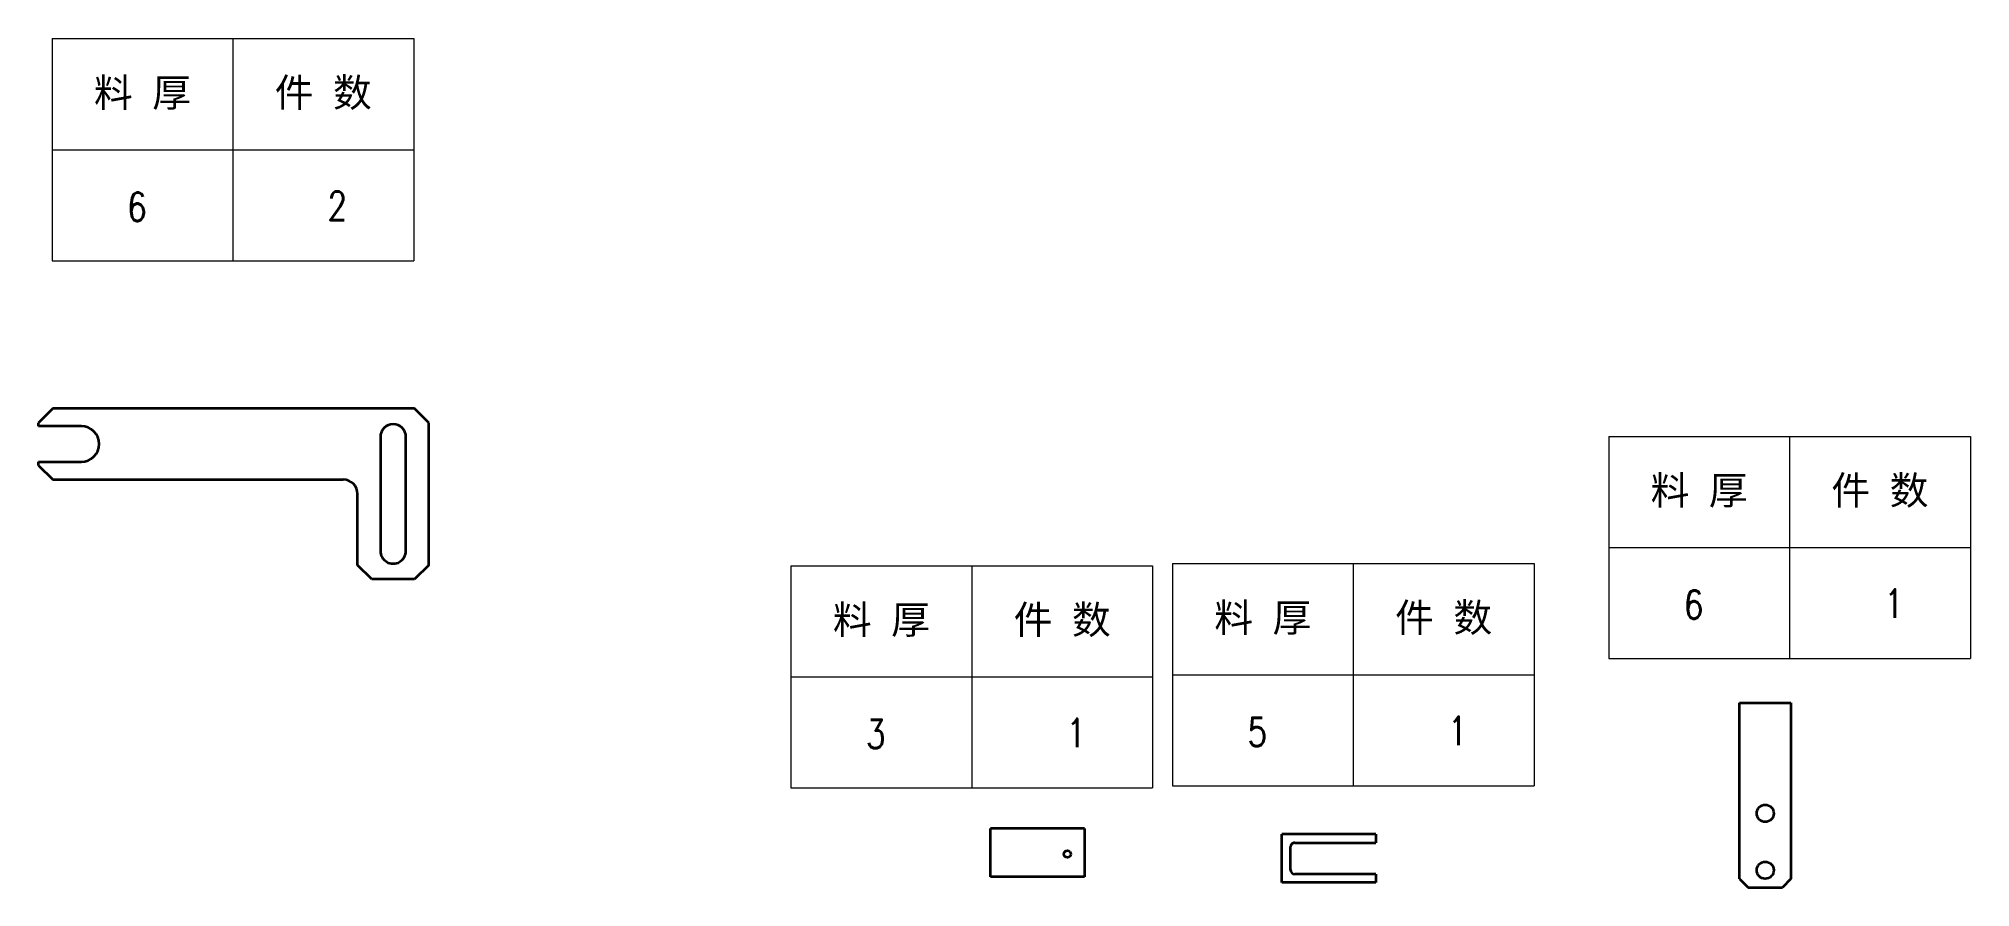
# Model space of a CAD drawing. Header units: millimetres. Extents: x -51192 to 104182, y -50696 to 36518.
# Drawn here: x -50240 to -49562, y 35898 to 36196 of the extents above; entities that cross this region are included whole.
import ezdxf
from ezdxf.enums import TextEntityAlignment as Align

# ---------------------------------------------------------------- set-up
doc = ezdxf.new("R2010")
doc.units = ezdxf.units.MM
doc.header["$LTSCALE"] = 0.5
doc.layers.add('标注线', color=3, linetype='Continuous', lineweight=18)
doc.layers.add('粗实线', color=7, linetype='Continuous', lineweight=35)
doc.styles.add('DIM', font='romans.shx', dxfattribs={"width": 0.8, "bigfont": 'bigfont.shx'})
doc.styles.get("Standard").update_dxf_attribs({"font": 'simplex.shx'})

# ---------------------------------------------------------------- blocks, each defined once
blk = doc.blocks.new('*T142')
at = {"color": 0, "linetype": 'ByBlock', "lineweight": -2, "transparency": 16777216}
for p, q in [((0, 0), (127, 0)), ((0, 0), (0, -78)), ((63.5, 0), (63.5, -78)), ((127, 0), (127, -78)), ((0, -39), (127, -39)), ((0, -78), (127, -78))]:
    blk.add_line(p, q, dxfattribs=at)
at = {"color": 0, "transparency": 16777216, "char_height": 10, "width": 60.5, "attachment_point": 5}
for s, insert in [('{\\fSimSun|b0|i0|c134|p2;料 厚}', (31.75, -19.5)), ('{\\fSimSun|b0|i0|c134|p2;件 数}', (95.25, -19.5))]:
    blk.add_mtext(s, dxfattribs=dict(at, insert=insert))
blk = doc.blocks.new('拆图参数')
blk.add_blockref('*T142', (-63.5, 78))
at = {"style": 'DIM', "width": 0.8}
blk.add_attdef('6', text='', height=10, dxfattribs=at).set_placement((-37.13, 18.91), align=Align.MIDDLE_LEFT)
blk.add_attdef('1', text='', height=10, dxfattribs=at).set_placement((36.65, 19.27), align=Align.MIDDLE_CENTER)

msp = doc.modelspace()

# ---------------------------------------------------------------- linework, layer by layer
at = {"lineweight": 35, "ltscale": 0.176777}
for p, q in [((-50235.231, 36065.943), (-50240.231, 36060.943)), ((-50103.231, 36060.943), (-50108.231, 36065.943)), ((-50240.231, 36045.943), (-50235.231, 36040.943)), ((-50123.231, 36005.943), (-50128.231, 36010.943)), ((-50103.231, 36010.943), (-50108.231, 36005.943))]:
    msp.add_line(p, q, dxfattribs=at)
at = {"lineweight": 35}
for p, q in [((-50108.231, 36065.943), (-50235.231, 36065.943)), ((-50120.231, 36055.943), (-50120.231, 36015.943)), ((-50111.231, 36015.943), (-50111.231, 36055.943)), ((-50103.231, 36010.943), (-50103.231, 36060.943)), ((-50235.231, 36040.943), (-50133.231, 36040.943)), ((-50128.231, 36010.943), (-50128.231, 36035.943))]:
    msp.add_line(p, q, dxfattribs=at)
at = {"lineweight": 35, "ltscale": 0.03125}
for p, q in [((-50240.231, 36059.693), (-50240.231, 36060.943)), ((-50240.231, 36045.943), (-50240.231, 36047.193))]:
    msp.add_line(p, q, dxfattribs=at)
at = {"lineweight": 35, "ltscale": 0.375}
for p, q in [((-50225.231, 36059.693), (-50240.231, 36059.693)), ((-50240.231, 36047.193), (-50225.231, 36047.193)), ((-50108.231, 36005.943), (-50123.231, 36005.943))]:
    msp.add_line(p, q, dxfattribs=at)
at = {"lineweight": 35}
for centre, radius, start, end in [((-50225.231, 36053.443), 6.25, 269.999984, 89.999982), ((-50115.731, 36055.943), 4.5, 359.999982, 179.999978), ((-50133.231, 36035.943), 5, 359.999982, 90), ((-50115.731, 36015.943), 4.5, 179.999978, 359.999982)]:
    msp.add_arc(centre, radius, start, end, dxfattribs=at)
at = {"layer": '粗实线', "lineweight": 35}
for p, q in [((-49642.898, 35900.75), (-49642.898, 35962.59)), ((-49624.898, 35962.59), (-49624.898, 35900.75)), ((-49872.962, 35918.443), (-49905.962, 35918.443))]:
    msp.add_line(p, q, dxfattribs=at)
at = {"layer": '粗实线', "lineweight": 35, "ltscale": 0.3}
for p, q in [((-49642.898, 35962.59), (-49624.898, 35962.59)), ((-49639.898, 35897.75), (-49627.898, 35897.75))]:
    msp.add_line(p, q, dxfattribs=at)
at = {"layer": '粗实线', "lineweight": 35, "ltscale": 0.425}
for p, q in [((-49905.962, 35901.443), (-49905.962, 35918.443)), ((-49872.962, 35918.443), (-49872.962, 35901.443)), ((-49770.619, 35916.433), (-49803.619, 35916.433)), ((-49803.619, 35899.433), (-49803.619, 35916.433)), ((-49799.119, 35913.433), (-49770.619, 35913.433)), ((-49770.619, 35916.433), (-49770.619, 35913.433)), ((-49800.619, 35903.933), (-49800.619, 35911.933)), ((-49770.619, 35899.433), (-49803.619, 35899.433)), ((-49770.619, 35902.433), (-49799.119, 35902.433)), ((-49770.619, 35902.433), (-49770.619, 35899.433))]:
    msp.add_line(p, q, dxfattribs=at)
at = {"layer": '粗实线', "lineweight": 35, "ltscale": 0.125}
msp.add_line((-49872.962, 35901.443), (-49905.962, 35901.443), dxfattribs=at)
at = {"layer": '粗实线', "lineweight": 35, "ltscale": 0.106066}
for p, q in [((-49642.898, 35900.75), (-49639.898, 35897.75)), ((-49624.898, 35900.75), (-49627.898, 35897.75))]:
    msp.add_line(p, q, dxfattribs=at)
at = {"layer": '粗实线', "lineweight": 35}
for centre, radius in [((-49633.898, 35923.75), 3), ((-49878.962, 35909.443), 1.229), ((-49633.898, 35903.75), 3)]:
    msp.add_circle(centre, radius, dxfattribs=at)
at = {"layer": '粗实线', "lineweight": 35, "ltscale": 0.425}
for centre, start, end in [((-49799.119, 35911.933), 90.00003, 180.000036), ((-49799.119, 35903.933), 180.000036, 270.000032)]:
    msp.add_arc(centre, 1.5, start, end, dxfattribs=at)

# ---------------------------------------------------------------- block references
at = {"layer": '标注线'}
for p, values in [((-50172.012, 36117.825), {'1': '2', '6': '6'}), ((-49625.37, 35978.138), {'1': '1', '6': '6'}), ((-49912.536, 35932.697), {'1': '1', '6': '3'}), ((-49778.585, 35933.436), {'1': '1', '6': '5'})]:
    msp.add_blockref('拆图参数', p, dxfattribs=at).add_auto_attribs(values)

doc.saveas('drawing.dxf')
